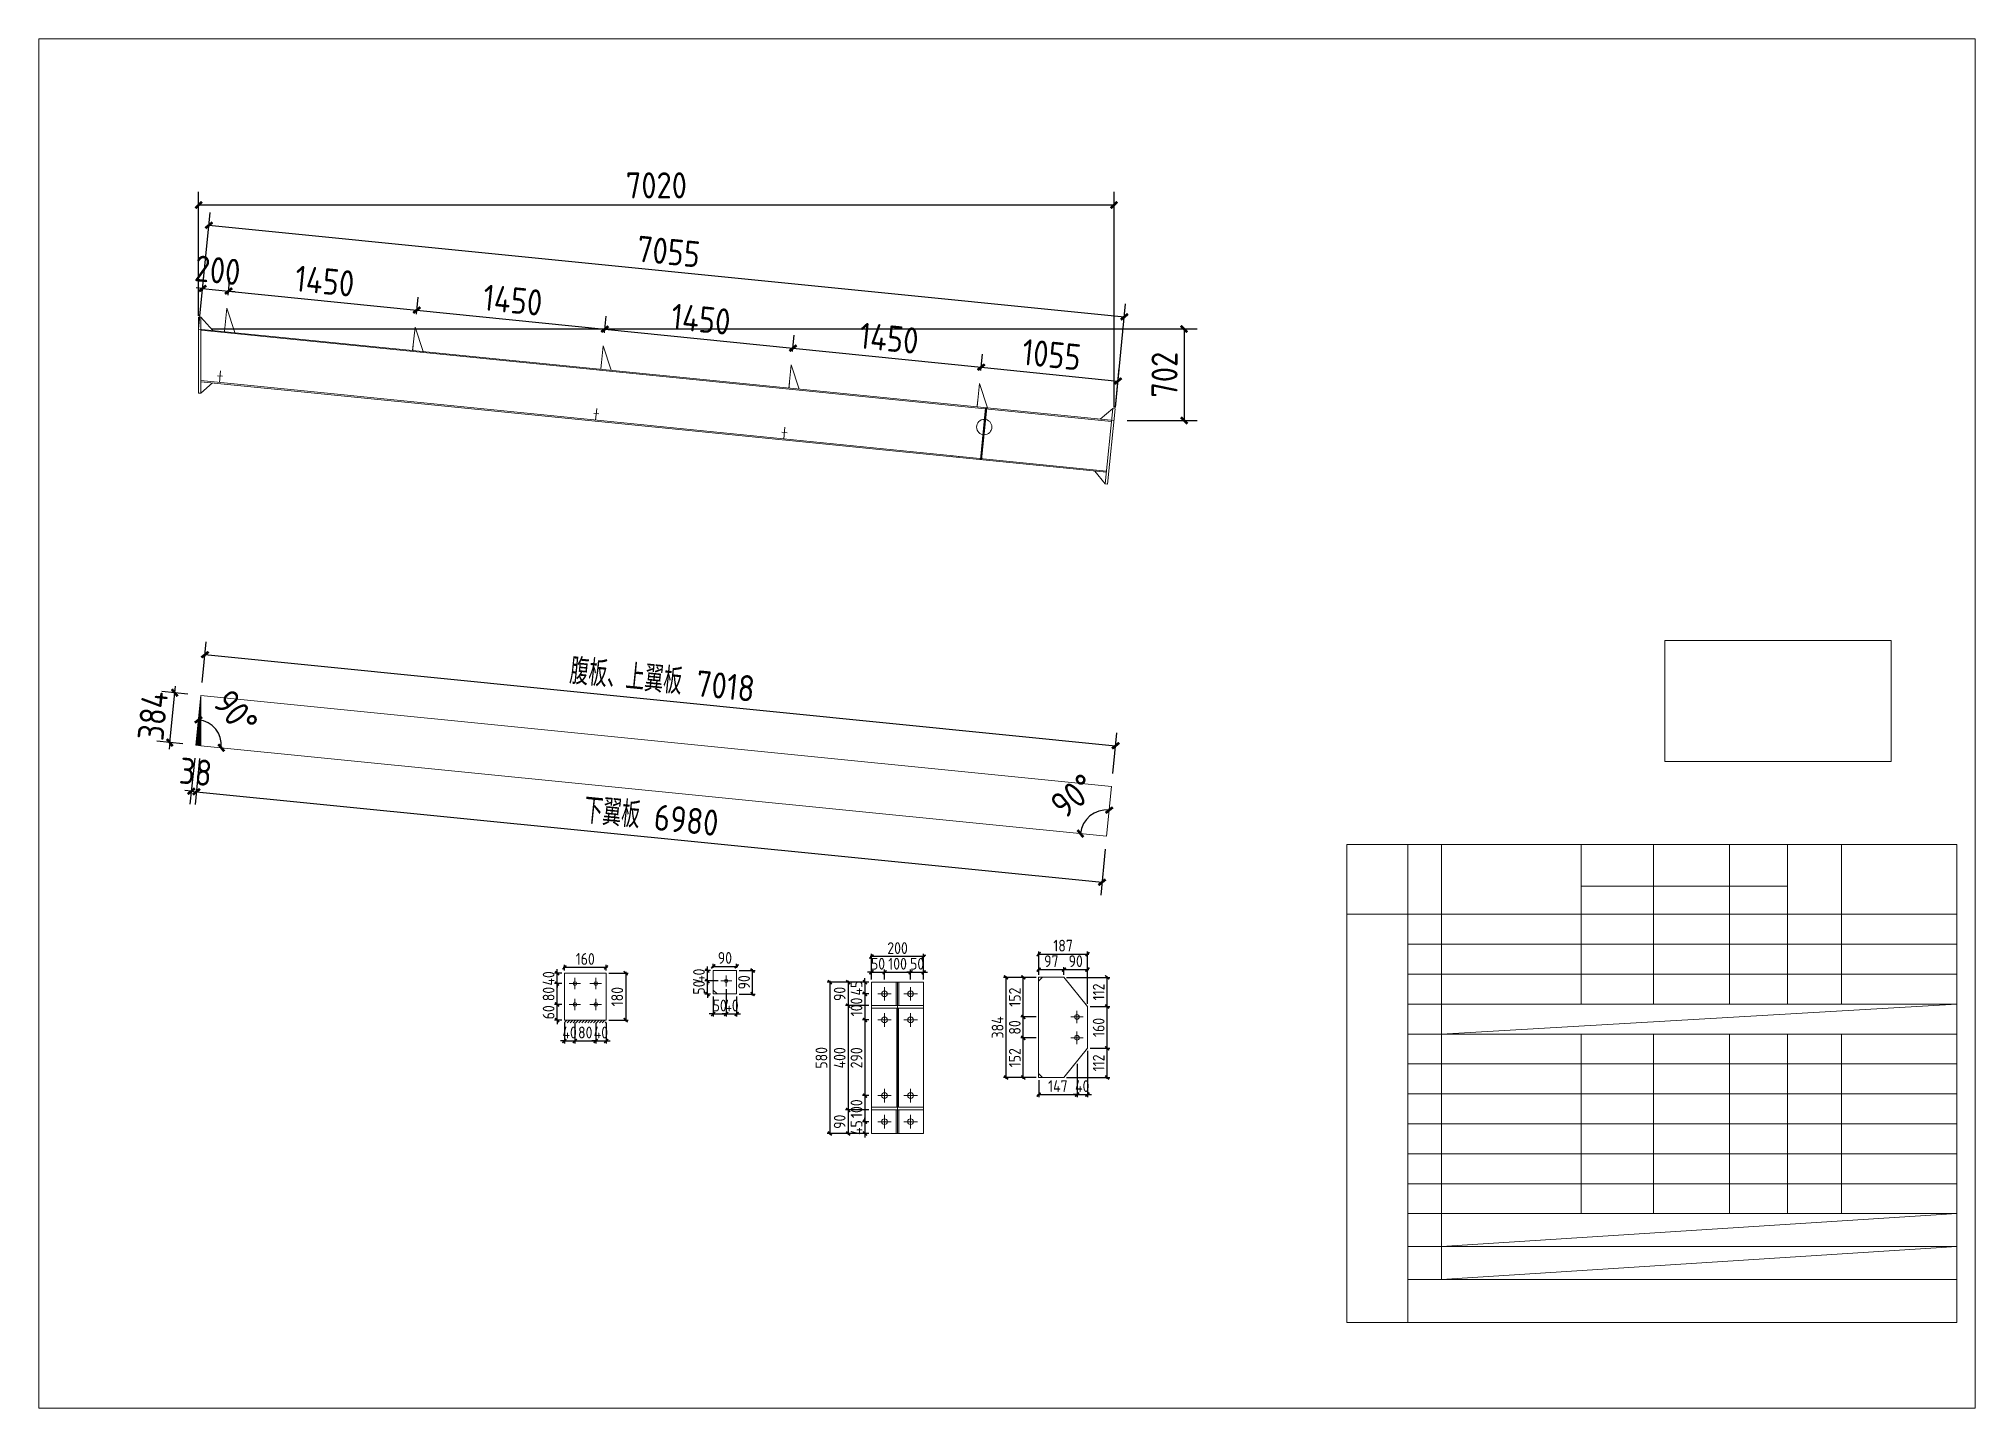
# Model space of a CAD drawing. Extents: x 485428 to 797698, y 56414 to 211814.
# Drawn here: x 718888 to 733738, y 134114 to 144614 of the extents above; entities that cross this region are included whole.
import ezdxf

# ---------------------------------------------------------------- set-up
doc = ezdxf.new("R2010")
doc.units = 0
doc.header["$LTSCALE"] = 1000
doc.header["$MEASUREMENT"] = 0
doc.layers.add('钢架', color=7, linetype='Continuous', lineweight=25)
doc.styles.get("Standard").update_dxf_attribs({"font": 'gbenor.shx', "bigfont": 'gbcbig.shx'})
doc.dimstyles.get("Standard").update_dxf_attribs({"dimscale": 100, "dimtxt": 2, "dimasz": 0.4, "dimexe": 0.5, "dimexo": 1, "dimgap": 0.5, "dimtad": 1, "dimdec": 0, "dimzin": 0, "dimdsep": 46, "dimtxsty": 'Standard', "dimblk": 'ARCHTICK', "dimcen": 0.09, "dimadec": 0, "dimazin": 0, "dimtfac": 1, "dimtdec": 0, "dimtix": 1, "dimtmove": 2, "dimatfit": 3, "dimfxl": 1, "dimtolj": 1, "dimtzin": 0, "dimarcsym": 0})

msp = doc.modelspace()

# ---------------------------------------------------------------- blocks, each defined once
blk = doc.blocks.new('_ArchTick')
at = {"color": 0, "linetype": 'ByBlock', "const_width": 0.4}
blk.add_lwpolyline([(-0.5, -0.5), (0.5, 0.5)], dxfattribs=at)
blk = doc.blocks.new('*D1504')
at = {"color": 3, "lineweight": -2}
for p, q in [((720142, 142667), (720155, 142800)), ((720341, 142647), (720354, 142780)), ((720145, 142700), (720095, 142705)), ((720145, 142700), (720344, 142680)), ((720344, 142680), (720394, 142675))]:
    blk.add_line(p, q, dxfattribs=at)
at = {"layer": 'Defpoints', "color": 0}
for p in [(720132, 142568), (720344, 142680), (720331, 142548)]:
    blk.add_point(p, dxfattribs=at)
at = {"color": 3, "lineweight": -2, "xscale": 50, "yscale": 50, "zscale": 50}
for p, rotation in [((720145, 142700), 354.2225783568036), ((720344, 142680), 174.2225783568036)]:
    blk.add_blockref('_ArchTick', p, dxfattribs=dict(at, rotation=rotation))
at = {"color": 0, "lineweight": 15, "insert": (720260, 142839), "char_height": 200, "attachment_point": 5, "rotation": 354.2226}
blk.add_mtext('\\A1;200', dxfattribs=at)
blk = doc.blocks.new('*D1505')
at = {"color": 3, "lineweight": -2}
for p, q in [((720341, 142647), (720354, 142780)), ((720344, 142680), (721787, 142534)), ((721784, 142503), (721797, 142634))]:
    blk.add_line(p, q, dxfattribs=at)
at = {"layer": 'Defpoints', "color": 0}
for p in [(720331, 142548), (721787, 142534), (721774, 142404)]:
    blk.add_point(p, dxfattribs=at)
at = {"color": 3, "lineweight": -2, "xscale": 50, "yscale": 50, "zscale": 50}
for p, rotation in [((720344, 142680), 174.222578356816), ((721787, 142534), 354.2225783568159)]:
    blk.add_blockref('_ArchTick', p, dxfattribs=dict(at, rotation=rotation))
at = {"color": 0, "lineweight": 15, "insert": (721081, 142756), "char_height": 200, "attachment_point": 5, "rotation": 354.2226}
blk.add_mtext('\\A1;1450', dxfattribs=at)
blk = doc.blocks.new('*D1506')
at = {"color": 3, "lineweight": -2}
for p, q in [((721784, 142503), (721797, 142634)), ((721787, 142534), (723229, 142388)), ((723226, 142359), (723239, 142488))]:
    blk.add_line(p, q, dxfattribs=at)
at = {"layer": 'Defpoints', "color": 0}
for p in [(721774, 142404), (723229, 142388), (723216, 142259)]:
    blk.add_point(p, dxfattribs=at)
at = {"color": 3, "lineweight": -2, "xscale": 50, "yscale": 50, "zscale": 50}
for p, rotation in [((721787, 142534), 174.222578356816), ((723229, 142388), 354.2225783568159)]:
    blk.add_blockref('_ArchTick', p, dxfattribs=dict(at, rotation=rotation))
at = {"color": 0, "lineweight": 15, "insert": (722523, 142610), "char_height": 200, "attachment_point": 5, "rotation": 354.2226}
blk.add_mtext('\\A1;1450', dxfattribs=at)
blk = doc.blocks.new('*D1507')
at = {"color": 3, "lineweight": -2}
for p, q in [((723226, 142359), (723239, 142488)), ((723229, 142388), (724672, 142242)), ((724669, 142215), (724682, 142342))]:
    blk.add_line(p, q, dxfattribs=at)
at = {"layer": 'Defpoints', "color": 0}
for p in [(723216, 142259), (724659, 142115), (724672, 142242)]:
    blk.add_point(p, dxfattribs=at)
at = {"color": 3, "lineweight": -2, "xscale": 50, "yscale": 50, "zscale": 50}
for p, rotation in [((723229, 142388), 174.222578356816), ((724672, 142242), 354.2225783568159)]:
    blk.add_blockref('_ArchTick', p, dxfattribs=dict(at, rotation=rotation))
at = {"color": 0, "lineweight": 15, "insert": (723966, 142464), "char_height": 200, "attachment_point": 5, "rotation": 354.2226}
blk.add_mtext('\\A1;1450', dxfattribs=at)
blk = doc.blocks.new('*D1508')
at = {"color": 3, "lineweight": -2}
for p, q in [((724669, 142215), (724682, 142342)), ((724672, 142242), (726115, 142096)), ((726112, 142070), (726125, 142196))]:
    blk.add_line(p, q, dxfattribs=at)
at = {"layer": 'Defpoints', "color": 0}
for p in [(724659, 142115), (726102, 141971), (726115, 142096)]:
    blk.add_point(p, dxfattribs=at)
at = {"color": 3, "lineweight": -2, "xscale": 50, "yscale": 50, "zscale": 50}
for p, rotation in [((724672, 142242), 174.222578356816), ((726115, 142096), 354.2225783568159)]:
    blk.add_blockref('_ArchTick', p, dxfattribs=dict(at, rotation=rotation))
at = {"color": 0, "lineweight": 15, "insert": (725408, 142318), "char_height": 200, "attachment_point": 5, "rotation": 354.2226}
blk.add_mtext('\\A1;1450', dxfattribs=at)
blk = doc.blocks.new('*D1509')
at = {"color": 3, "lineweight": -2}
for p, q in [((726112, 142070), (726125, 142196)), ((726115, 142096), (727164, 141990)), ((727144, 141786), (727174, 142090))]:
    blk.add_line(p, q, dxfattribs=at)
at = {"layer": 'Defpoints', "color": 0}
for p in [(726102, 141971), (727164, 141990), (727134, 141687)]:
    blk.add_point(p, dxfattribs=at)
at = {"color": 3, "lineweight": -2, "xscale": 50, "yscale": 50, "zscale": 50}
for p, rotation in [((726115, 142096), 174.222578356816), ((727164, 141990), 354.2225783568159)]:
    blk.add_blockref('_ArchTick', p, dxfattribs=dict(at, rotation=rotation))
at = {"color": 0, "lineweight": 15, "insert": (726655, 142192), "char_height": 200, "attachment_point": 5, "rotation": 354.2226}
blk.add_mtext('\\A1;1055', dxfattribs=at)
blk = doc.blocks.new('*D1510')
at = {"color": 3, "lineweight": -2}
for p, q in [((720124, 142488), (720203, 143283)), ((720193, 143184), (727213, 142482)), ((727144, 141786), (727223, 142581))]:
    blk.add_line(p, q, dxfattribs=at)
at = {"layer": 'Defpoints', "color": 0}
for p in [(727213, 142482), (720114, 142389), (727134, 141687)]:
    blk.add_point(p, dxfattribs=at)
at = {"color": 3, "lineweight": -2, "xscale": 50, "yscale": 50, "zscale": 50}
for p, rotation in [((720193, 143184), 174.2894068624965), ((727213, 142482), 354.2894068624964)]:
    blk.add_blockref('_ArchTick', p, dxfattribs=dict(at, rotation=rotation))
at = {"color": 0, "lineweight": 15, "insert": (723718, 142982), "char_height": 200, "attachment_point": 5, "rotation": 354.2894}
blk.add_mtext('\\A1;7055', dxfattribs=at)
blk = doc.blocks.new('*D1497')
at = {"color": 3, "lineweight": -2}
for p, q in [((720214, 142389), (727771, 142389)), ((727671, 142389), (727671, 141687)), ((727234, 141687), (727771, 141687))]:
    blk.add_line(p, q, dxfattribs=at)
at = {"layer": 'Defpoints', "color": 0}
for p in [(720114, 142389), (727134, 141687), (727671, 141687)]:
    blk.add_point(p, dxfattribs=at)
at = {"color": 3, "lineweight": -2, "xscale": 50, "yscale": 50, "zscale": 50}
for p, rotation in [((727671, 142389), 90), ((727671, 141687), 270)]:
    blk.add_blockref('_ArchTick', p, dxfattribs=dict(at, rotation=rotation))
at = {"color": 0, "lineweight": 15, "insert": (727521, 142038), "char_height": 200, "attachment_point": 5, "rotation": 90}
blk.add_mtext('\\A1;702', dxfattribs=at)
blk = doc.blocks.new('*D1498')
at = {"color": 3, "lineweight": -2}
for p, q in [((720114, 142489), (720114, 143440)), ((720114, 143340), (727134, 143340)), ((727134, 141787), (727134, 143440))]:
    blk.add_line(p, q, dxfattribs=at)
at = {"layer": 'Defpoints', "color": 0}
for p in [(727134, 143340), (720114, 142389), (727134, 141687)]:
    blk.add_point(p, dxfattribs=at)
at = {"color": 3, "lineweight": -2, "xscale": 50, "yscale": 50, "zscale": 50, "rotation": 180}
blk.add_blockref('_ArchTick', (720114, 143340), dxfattribs=at)
at = {"color": 3, "lineweight": -2, "xscale": 50, "yscale": 50, "zscale": 50}
blk.add_blockref('_ArchTick', (727134, 143340), dxfattribs=at)
at = {"color": 0, "lineweight": 15, "insert": (723624, 143490), "char_height": 200, "attachment_point": 5}
blk.add_mtext('\\A1;7020', dxfattribs=at)
blk = doc.blocks.new('*D1499')
at = {"color": 0, "lineweight": -2}
blk.add_arc((720094, 139198), 195, 354.2894, 84.2894, dxfattribs=at)
at = {"layer": 'Defpoints', "color": 0}
for p in [(720132, 139580), (720094, 139198), (720132, 139194), (720271, 139278), (727077, 138500)]:
    blk.add_point(p, dxfattribs=at)
at = {"color": 0, "lineweight": -2, "xscale": 50, "yscale": 50, "zscale": 50}
for p, rotation in [((720113, 139392), 174.2894068625041), ((720288, 139178), 264.2894068624994)]:
    blk.add_blockref('_ArchTick', p, dxfattribs=dict(at, rotation=rotation))
at = {"color": 0, "lineweight": 15, "insert": (720399, 139448), "char_height": 200, "attachment_point": 5, "rotation": 309.2894}
blk.add_mtext('\\A1;90°', dxfattribs=at)
blk = doc.blocks.new('*D1500')
at = {"color": 3, "lineweight": -2}
for p, q in [((720142, 139679), (720173, 139991)), ((720163, 139892), (727146, 139194)), ((727125, 138981), (727156, 139293))]:
    blk.add_line(p, q, dxfattribs=at)
at = {"layer": 'Defpoints', "color": 0}
for p in [(720132, 139580), (727146, 139194), (727115, 138882)]:
    blk.add_point(p, dxfattribs=at)
at = {"color": 3, "lineweight": -2, "xscale": 50, "yscale": 50, "zscale": 50}
for p, rotation in [((720163, 139892), 174.2894068625007), ((727146, 139194), 354.2894068625007)]:
    blk.add_blockref('_ArchTick', p, dxfattribs=dict(at, rotation=rotation))
at = {"color": 0, "lineweight": 15, "insert": (723670, 139699), "char_height": 200, "attachment_point": 5, "rotation": 354.2894}
blk.add_mtext('\\A1;腹板、上翼板 7018', dxfattribs=at)
blk = doc.blocks.new('*D1501')
at = {"color": 3, "lineweight": -2}
for p, q in [((720084, 139098), (720048, 138746)), ((720122, 139095), (720087, 138742)), ((720058, 138845), (720009, 138850)), ((720058, 138845), (720097, 138841)), ((720097, 138841), (720146, 138836))]:
    blk.add_line(p, q, dxfattribs=at)
at = {"layer": 'Defpoints', "color": 0}
for p in [(720094, 139198), (720132, 139194), (720097, 138841)]:
    blk.add_point(p, dxfattribs=at)
at = {"color": 3, "lineweight": -2, "xscale": 50, "yscale": 50, "zscale": 50}
for p, rotation in [((720058, 138845), 354.2894068624398), ((720097, 138841), 174.2894068624399)]:
    blk.add_blockref('_ArchTick', p, dxfattribs=dict(at, rotation=rotation))
at = {"color": 0, "lineweight": 15, "insert": (720092, 138993), "char_height": 200, "attachment_point": 5, "rotation": 354.2894}
blk.add_mtext('\\A1;38', dxfattribs=at)
blk = doc.blocks.new('*D1502')
at = {"color": 3, "lineweight": -2}
for p, q in [((720122, 139095), (720087, 138742)), ((720097, 138841), (727042, 138147)), ((727067, 138400), (727032, 138047))]:
    blk.add_line(p, q, dxfattribs=at)
at = {"layer": 'Defpoints', "color": 0}
for p in [(720132, 139194), (727077, 138500), (727042, 138147)]:
    blk.add_point(p, dxfattribs=at)
at = {"color": 3, "lineweight": -2, "xscale": 50, "yscale": 50, "zscale": 50}
for p, rotation in [((720097, 138841), 174.2894068624243), ((727042, 138147), 354.2894068624242)]:
    blk.add_blockref('_ArchTick', p, dxfattribs=dict(at, rotation=rotation))
at = {"color": 0, "lineweight": 15, "insert": (723585, 138650), "char_height": 200, "attachment_point": 5, "rotation": 354.2894}
blk.add_mtext('\\A1;下翼板 6980', dxfattribs=at)
blk = doc.blocks.new('*D1503')
at = {"color": 3, "lineweight": -2}
for p, q in [((720032, 139590), (719832, 139610)), ((719893, 139218), (719931, 139600)), ((719931, 139600), (719936, 139650)), ((719994, 139208), (719794, 139228)), ((719893, 139218), (719888, 139168))]:
    blk.add_line(p, q, dxfattribs=at)
at = {"layer": 'Defpoints', "color": 0}
for p in [(719931, 139600), (720132, 139580), (720094, 139198)]:
    blk.add_point(p, dxfattribs=at)
at = {"color": 3, "lineweight": -2, "xscale": 50, "yscale": 50, "zscale": 50}
for p, rotation in [((719931, 139600), 264.2894068625095), ((719893, 139218), 84.28940686250944)]:
    blk.add_blockref('_ArchTick', p, dxfattribs=dict(at, rotation=rotation))
at = {"color": 0, "lineweight": 15, "insert": (719763, 139424), "char_height": 200, "attachment_point": 5, "rotation": 84.2894}
blk.add_mtext('\\A1;384', dxfattribs=at)
blk = doc.blocks.new('*D1605')
at = {"color": 3, "lineweight": -2}
for p, q in [((722919, 137070), (722919, 136910)), ((722999, 137070), (722999, 136910)), ((722919, 136930), (722889, 136930)), ((722919, 136930), (722999, 136930)), ((722999, 136930), (723029, 136930))]:
    blk.add_line(p, q, dxfattribs=at)
at = {"layer": 'Defpoints', "color": 0}
for p in [(722919, 137090), (722999, 137090), (722999, 136930)]:
    blk.add_point(p, dxfattribs=at)
at = {"color": 3, "lineweight": -2, "xscale": 30, "yscale": 30, "zscale": 30}
blk.add_blockref('_ArchTick', (722919, 136930), dxfattribs=at)
at = {"color": 3, "lineweight": -2, "xscale": 30, "yscale": 30, "zscale": 30, "rotation": 180}
blk.add_blockref('_ArchTick', (722999, 136930), dxfattribs=at)
at = {"color": 0, "lineweight": 15, "insert": (722959, 136995), "char_height": 90, "attachment_point": 5}
blk.add_mtext('\\A1;40', dxfattribs=at)
blk = doc.blocks.new('*D1591')
at = {"color": 3, "lineweight": -2}
for p, q in [((722999, 137070), (722999, 136910)), ((723159, 137070), (723159, 136910)), ((722989, 136930), (723169, 136930))]:
    blk.add_line(p, q, dxfattribs=at)
at = {"layer": 'Defpoints', "color": 0}
for p in [(722999, 137090), (723159, 137090), (723159, 136930)]:
    blk.add_point(p, dxfattribs=at)
at = {"color": 3, "lineweight": -2, "xscale": 30, "yscale": 30, "zscale": 30, "rotation": 180}
blk.add_blockref('_ArchTick', (722999, 136930), dxfattribs=at)
at = {"color": 3, "lineweight": -2, "xscale": 30, "yscale": 30, "zscale": 30}
blk.add_blockref('_ArchTick', (723159, 136930), dxfattribs=at)
at = {"color": 0, "lineweight": 15, "insert": (723079, 136995), "char_height": 90, "attachment_point": 5}
blk.add_mtext('\\A1;80', dxfattribs=at)
blk = doc.blocks.new('*D1592')
at = {"color": 3, "lineweight": -2}
for p, q in [((723159, 137070), (723159, 136910)), ((723239, 137070), (723239, 136910)), ((723159, 136930), (723129, 136930)), ((723159, 136930), (723239, 136930)), ((723239, 136930), (723269, 136930))]:
    blk.add_line(p, q, dxfattribs=at)
at = {"layer": 'Defpoints', "color": 0}
for p in [(723159, 137090), (723239, 137090), (723239, 136930)]:
    blk.add_point(p, dxfattribs=at)
at = {"color": 3, "lineweight": -2, "xscale": 30, "yscale": 30, "zscale": 30}
blk.add_blockref('_ArchTick', (723159, 136930), dxfattribs=at)
at = {"color": 3, "lineweight": -2, "xscale": 30, "yscale": 30, "zscale": 30, "rotation": 180}
blk.add_blockref('_ArchTick', (723239, 136930), dxfattribs=at)
at = {"color": 0, "lineweight": 15, "insert": (723199, 136995), "char_height": 90, "attachment_point": 5}
blk.add_mtext('\\A1;40', dxfattribs=at)
blk = doc.blocks.new('*D1593')
at = {"color": 3, "lineweight": -2}
for p, q in [((722863, 137210), (722863, 137240)), ((722899, 137210), (722843, 137210)), ((722899, 137090), (722843, 137090)), ((722863, 137090), (722863, 137210)), ((722863, 137090), (722863, 137060))]:
    blk.add_line(p, q, dxfattribs=at)
at = {"layer": 'Defpoints', "color": 0}
for p in [(722863, 137210), (722919, 137210), (722919, 137090)]:
    blk.add_point(p, dxfattribs=at)
at = {"color": 3, "lineweight": -2, "xscale": 30, "yscale": 30, "zscale": 30}
for p, rotation in [((722863, 137210), 270), ((722863, 137090), 90)]:
    blk.add_blockref('_ArchTick', p, dxfattribs=dict(at, rotation=rotation))
at = {"color": 0, "lineweight": 15, "insert": (722798, 137150), "char_height": 90, "attachment_point": 5, "rotation": 90}
blk.add_mtext('\\A1;60', dxfattribs=at)
blk = doc.blocks.new('*D1594')
at = {"color": 3, "lineweight": -2}
for p, q in [((722899, 137370), (722843, 137370)), ((722863, 137200), (722863, 137380)), ((722899, 137210), (722843, 137210))]:
    blk.add_line(p, q, dxfattribs=at)
at = {"layer": 'Defpoints', "color": 0}
for p in [(722863, 137370), (722919, 137370), (722919, 137210)]:
    blk.add_point(p, dxfattribs=at)
at = {"color": 3, "lineweight": -2, "xscale": 30, "yscale": 30, "zscale": 30}
for p, rotation in [((722863, 137370), 90), ((722863, 137210), 270)]:
    blk.add_blockref('_ArchTick', p, dxfattribs=dict(at, rotation=rotation))
at = {"color": 0, "lineweight": 15, "insert": (722798, 137290), "char_height": 90, "attachment_point": 5, "rotation": 90}
blk.add_mtext('\\A1;80', dxfattribs=at)
blk = doc.blocks.new('*D1606')
at = {"color": 3, "lineweight": -2}
for p, q in [((722899, 137450), (722843, 137450)), ((722899, 137370), (722843, 137370)), ((722863, 137450), (722863, 137480)), ((722863, 137370), (722863, 137450)), ((722863, 137370), (722863, 137340))]:
    blk.add_line(p, q, dxfattribs=at)
at = {"layer": 'Defpoints', "color": 0}
for p in [(722863, 137450), (722919, 137450), (722919, 137370)]:
    blk.add_point(p, dxfattribs=at)
at = {"color": 3, "lineweight": -2, "xscale": 30, "yscale": 30, "zscale": 30}
for p, rotation in [((722863, 137450), 270), ((722863, 137370), 90)]:
    blk.add_blockref('_ArchTick', p, dxfattribs=dict(at, rotation=rotation))
at = {"color": 0, "lineweight": 15, "insert": (722798, 137410), "char_height": 90, "attachment_point": 5, "rotation": 90}
blk.add_mtext('\\A1;40', dxfattribs=at)
blk = doc.blocks.new('*D1607')
at = {"color": 3, "lineweight": -2}
for p, q in [((722919, 137470), (722919, 137514)), ((723239, 137470), (723239, 137514)), ((723249, 137494), (722909, 137494))]:
    blk.add_line(p, q, dxfattribs=at)
at = {"layer": 'Defpoints', "color": 0}
for p in [(722919, 137494), (722919, 137450), (723239, 137450)]:
    blk.add_point(p, dxfattribs=at)
at = {"color": 3, "lineweight": -2, "xscale": 30, "yscale": 30, "zscale": 30, "rotation": 180}
blk.add_blockref('_ArchTick', (722919, 137494), dxfattribs=at)
at = {"color": 3, "lineweight": -2, "xscale": 30, "yscale": 30, "zscale": 30}
blk.add_blockref('_ArchTick', (723239, 137494), dxfattribs=at)
at = {"color": 0, "lineweight": 15, "insert": (723079, 137559), "char_height": 90, "attachment_point": 5}
blk.add_mtext('\\A1;160', dxfattribs=at)
blk = doc.blocks.new('*D1595')
at = {"color": 3, "lineweight": -2}
for p, q in [((723259, 137450), (723409, 137450)), ((723389, 137460), (723389, 137080)), ((723259, 137090), (723409, 137090))]:
    blk.add_line(p, q, dxfattribs=at)
at = {"layer": 'Defpoints', "color": 0}
for p in [(723239, 137450), (723239, 137090), (723389, 137090)]:
    blk.add_point(p, dxfattribs=at)
at = {"color": 3, "lineweight": -2, "xscale": 30, "yscale": 30, "zscale": 30}
for p, rotation in [((723389, 137450), 90), ((723389, 137090), 270)]:
    blk.add_blockref('_ArchTick', p, dxfattribs=dict(at, rotation=rotation))
at = {"color": 0, "lineweight": 15, "insert": (723324, 137270), "char_height": 90, "attachment_point": 5, "rotation": 90}
blk.add_mtext('\\A1;180', dxfattribs=at)
blk = doc.blocks.new('*D1608')
at = {"color": 3, "lineweight": -2}
for p, q in [((724060, 137270), (724060, 137117)), ((724160, 137328), (724160, 137117)), ((724060, 137137), (724030, 137137)), ((724060, 137137), (724160, 137137)), ((724160, 137137), (724190, 137137))]:
    blk.add_line(p, q, dxfattribs=at)
at = {"layer": 'Defpoints', "color": 0}
for p in [(724060, 137290), (724160, 137348), (724160, 137137)]:
    blk.add_point(p, dxfattribs=at)
at = {"color": 3, "lineweight": -2, "xscale": 30, "yscale": 30, "zscale": 30}
blk.add_blockref('_ArchTick', (724060, 137137), dxfattribs=at)
at = {"color": 3, "lineweight": -2, "xscale": 30, "yscale": 30, "zscale": 30, "rotation": 180}
blk.add_blockref('_ArchTick', (724160, 137137), dxfattribs=at)
at = {"color": 0, "lineweight": 15, "insert": (724110, 137202), "char_height": 90, "attachment_point": 5}
blk.add_mtext('\\A1;50', dxfattribs=at)
blk = doc.blocks.new('*D1609')
at = {"color": 3, "lineweight": -2}
for p, q in [((724160, 137328), (724160, 137117)), ((724240, 137270), (724240, 137117)), ((724160, 137137), (724130, 137137)), ((724160, 137137), (724240, 137137)), ((724240, 137137), (724270, 137137))]:
    blk.add_line(p, q, dxfattribs=at)
at = {"layer": 'Defpoints', "color": 0}
for p in [(724160, 137348), (724240, 137290), (724240, 137137)]:
    blk.add_point(p, dxfattribs=at)
at = {"color": 3, "lineweight": -2, "xscale": 30, "yscale": 30, "zscale": 30}
blk.add_blockref('_ArchTick', (724160, 137137), dxfattribs=at)
at = {"color": 3, "lineweight": -2, "xscale": 30, "yscale": 30, "zscale": 30, "rotation": 180}
blk.add_blockref('_ArchTick', (724240, 137137), dxfattribs=at)
at = {"color": 0, "lineweight": 15, "insert": (724200, 137202), "char_height": 90, "attachment_point": 5}
blk.add_mtext('\\A1;40', dxfattribs=at)
blk = doc.blocks.new('*D1610')
at = {"color": 3, "lineweight": -2}
for p, q in [((724098, 137390), (723996, 137390)), ((724016, 137390), (724016, 137420)), ((724016, 137290), (724016, 137390)), ((724040, 137290), (723996, 137290)), ((724016, 137290), (724016, 137260))]:
    blk.add_line(p, q, dxfattribs=at)
at = {"layer": 'Defpoints', "color": 0}
for p in [(724016, 137390), (724118, 137390), (724060, 137290)]:
    blk.add_point(p, dxfattribs=at)
at = {"color": 3, "lineweight": -2, "xscale": 30, "yscale": 30, "zscale": 30}
for p, rotation in [((724016, 137390), 270), ((724016, 137290), 90)]:
    blk.add_blockref('_ArchTick', p, dxfattribs=dict(at, rotation=rotation))
at = {"color": 0, "lineweight": 15, "insert": (723951, 137340), "char_height": 90, "attachment_point": 5, "rotation": 90}
blk.add_mtext('\\A1;50', dxfattribs=at)
blk = doc.blocks.new('*D1611')
at = {"color": 3, "lineweight": -2}
for p, q in [((724040, 137470), (723996, 137470)), ((724098, 137390), (723996, 137390)), ((724016, 137470), (724016, 137500)), ((724016, 137390), (724016, 137470)), ((724016, 137390), (724016, 137360))]:
    blk.add_line(p, q, dxfattribs=at)
at = {"layer": 'Defpoints', "color": 0}
for p in [(724016, 137470), (724060, 137470), (724118, 137390)]:
    blk.add_point(p, dxfattribs=at)
at = {"color": 3, "lineweight": -2, "xscale": 30, "yscale": 30, "zscale": 30}
for p, rotation in [((724016, 137470), 270), ((724016, 137390), 90)]:
    blk.add_blockref('_ArchTick', p, dxfattribs=dict(at, rotation=rotation))
at = {"color": 0, "lineweight": 15, "insert": (723951, 137430), "char_height": 90, "attachment_point": 5, "rotation": 90}
blk.add_mtext('\\A1;40', dxfattribs=at)
blk = doc.blocks.new('*D1612')
at = {"color": 3, "lineweight": -2}
for p, q in [((724060, 137490), (724060, 137522)), ((724240, 137490), (724240, 137522)), ((724050, 137502), (724250, 137502))]:
    blk.add_line(p, q, dxfattribs=at)
at = {"layer": 'Defpoints', "color": 0}
for p in [(724060, 137470), (724240, 137502), (724240, 137470)]:
    blk.add_point(p, dxfattribs=at)
at = {"color": 3, "lineweight": -2, "xscale": 30, "yscale": 30, "zscale": 30, "rotation": 180}
blk.add_blockref('_ArchTick', (724060, 137502), dxfattribs=at)
at = {"color": 3, "lineweight": -2, "xscale": 30, "yscale": 30, "zscale": 30}
blk.add_blockref('_ArchTick', (724240, 137502), dxfattribs=at)
at = {"color": 0, "lineweight": 15, "insert": (724150, 137567), "char_height": 90, "attachment_point": 5}
blk.add_mtext('\\A1;90', dxfattribs=at)
blk = doc.blocks.new('*D1613')
at = {"color": 3, "lineweight": -2}
for p, q in [((724260, 137470), (724382, 137470)), ((724362, 137280), (724362, 137480)), ((724260, 137290), (724382, 137290))]:
    blk.add_line(p, q, dxfattribs=at)
at = {"layer": 'Defpoints', "color": 0}
for p in [(724240, 137470), (724362, 137470), (724240, 137290)]:
    blk.add_point(p, dxfattribs=at)
at = {"color": 3, "lineweight": -2, "xscale": 30, "yscale": 30, "zscale": 30}
for p, rotation in [((724362, 137470), 90), ((724362, 137290), 270)]:
    blk.add_blockref('_ArchTick', p, dxfattribs=dict(at, rotation=rotation))
at = {"color": 0, "lineweight": 15, "insert": (724297, 137380), "char_height": 90, "attachment_point": 5, "rotation": 90}
blk.add_mtext('\\A1;90', dxfattribs=at)
blk = doc.blocks.new('*D1614')
at = {"color": 3, "lineweight": -2}
for p, q in [((725274, 137457), (725244, 137457)), ((725274, 137401), (725274, 137477)), ((725274, 137457), (725374, 137457)), ((725374, 137401), (725374, 137477)), ((725374, 137457), (725404, 137457))]:
    blk.add_line(p, q, dxfattribs=at)
at = {"layer": 'Defpoints', "color": 0}
for p in [(725274, 137381), (725374, 137457), (725374, 137381)]:
    blk.add_point(p, dxfattribs=at)
at = {"color": 3, "lineweight": -2, "xscale": 30, "yscale": 30, "zscale": 30}
blk.add_blockref('_ArchTick', (725274, 137457), dxfattribs=at)
at = {"color": 3, "lineweight": -2, "xscale": 30, "yscale": 30, "zscale": 30, "rotation": 180}
blk.add_blockref('_ArchTick', (725374, 137457), dxfattribs=at)
at = {"color": 0, "lineweight": 15, "insert": (725324, 137522), "char_height": 90, "attachment_point": 5}
blk.add_mtext('\\A1;50', dxfattribs=at)
blk = doc.blocks.new('*D1596')
at = {"color": 3, "lineweight": -2}
for p, q in [((725364, 137457), (725584, 137457)), ((725374, 137401), (725374, 137477)), ((725574, 137401), (725574, 137477))]:
    blk.add_line(p, q, dxfattribs=at)
at = {"layer": 'Defpoints', "color": 0}
for p in [(725374, 137381), (725574, 137457), (725574, 137381)]:
    blk.add_point(p, dxfattribs=at)
at = {"color": 3, "lineweight": -2, "xscale": 30, "yscale": 30, "zscale": 30, "rotation": 180}
blk.add_blockref('_ArchTick', (725374, 137457), dxfattribs=at)
at = {"color": 3, "lineweight": -2, "xscale": 30, "yscale": 30, "zscale": 30}
blk.add_blockref('_ArchTick', (725574, 137457), dxfattribs=at)
at = {"color": 0, "lineweight": 15, "insert": (725474, 137522), "char_height": 90, "attachment_point": 5}
blk.add_mtext('\\A1;100', dxfattribs=at)
blk = doc.blocks.new('*D1615')
at = {"color": 3, "lineweight": -2}
for p, q in [((725574, 137457), (725544, 137457)), ((725574, 137401), (725574, 137477)), ((725574, 137457), (725674, 137457)), ((725674, 137401), (725674, 137477)), ((725674, 137457), (725704, 137457))]:
    blk.add_line(p, q, dxfattribs=at)
at = {"layer": 'Defpoints', "color": 0}
for p in [(725574, 137381), (725674, 137457), (725674, 137381)]:
    blk.add_point(p, dxfattribs=at)
at = {"color": 3, "lineweight": -2, "xscale": 30, "yscale": 30, "zscale": 30}
blk.add_blockref('_ArchTick', (725574, 137457), dxfattribs=at)
at = {"color": 3, "lineweight": -2, "xscale": 30, "yscale": 30, "zscale": 30, "rotation": 180}
blk.add_blockref('_ArchTick', (725674, 137457), dxfattribs=at)
at = {"color": 0, "lineweight": 15, "insert": (725624, 137522), "char_height": 90, "attachment_point": 5}
blk.add_mtext('\\A1;50', dxfattribs=at)
blk = doc.blocks.new('*D1597')
at = {"color": 3, "lineweight": -2}
for p, q in [((725254, 137381), (725204, 137381)), ((725224, 137381), (725224, 137411)), ((725224, 137381), (725224, 137291)), ((725254, 137291), (725204, 137291)), ((725224, 137291), (725224, 137261))]:
    blk.add_line(p, q, dxfattribs=at)
at = {"layer": 'Defpoints', "color": 0}
for p in [(725274, 137381), (725224, 137291), (725274, 137291)]:
    blk.add_point(p, dxfattribs=at)
at = {"color": 3, "lineweight": -2, "xscale": 30, "yscale": 30, "zscale": 30}
for p, rotation in [((725224, 137381), 270), ((725224, 137291), 90)]:
    blk.add_blockref('_ArchTick', p, dxfattribs=dict(at, rotation=rotation))
at = {"color": 0, "lineweight": 15, "insert": (725159, 137336), "char_height": 90, "attachment_point": 5, "rotation": 90}
blk.add_mtext('\\A1;45', dxfattribs=at)
blk = doc.blocks.new('*D1598')
at = {"color": 3, "lineweight": -2}
for p, q in [((725254, 137291), (725204, 137291)), ((725224, 137301), (725224, 137081)), ((725254, 137091), (725204, 137091))]:
    blk.add_line(p, q, dxfattribs=at)
at = {"layer": 'Defpoints', "color": 0}
for p in [(725274, 137291), (725224, 137091), (725274, 137091)]:
    blk.add_point(p, dxfattribs=at)
at = {"color": 3, "lineweight": -2, "xscale": 30, "yscale": 30, "zscale": 30}
for p, rotation in [((725224, 137291), 90), ((725224, 137091), 270)]:
    blk.add_blockref('_ArchTick', p, dxfattribs=dict(at, rotation=rotation))
at = {"color": 0, "lineweight": 15, "insert": (725159, 137191), "char_height": 90, "attachment_point": 5, "rotation": 90}
blk.add_mtext('\\A1;100', dxfattribs=at)
blk = doc.blocks.new('*D1599')
at = {"color": 3, "lineweight": -2}
for p, q in [((725254, 137091), (725204, 137091)), ((725224, 137101), (725224, 136501)), ((725254, 136511), (725204, 136511))]:
    blk.add_line(p, q, dxfattribs=at)
at = {"layer": 'Defpoints', "color": 0}
for p in [(725274, 137091), (725224, 136511), (725274, 136511)]:
    blk.add_point(p, dxfattribs=at)
at = {"color": 3, "lineweight": -2, "xscale": 30, "yscale": 30, "zscale": 30}
for p, rotation in [((725224, 137091), 90), ((725224, 136511), 270)]:
    blk.add_blockref('_ArchTick', p, dxfattribs=dict(at, rotation=rotation))
at = {"color": 0, "lineweight": 15, "insert": (725159, 136801), "char_height": 90, "attachment_point": 5, "rotation": 90}
blk.add_mtext('\\A1;290', dxfattribs=at)
blk = doc.blocks.new('*D1600')
at = {"color": 3, "lineweight": -2}
for p, q in [((725254, 136511), (725204, 136511)), ((725224, 136521), (725224, 136301)), ((725254, 136311), (725204, 136311))]:
    blk.add_line(p, q, dxfattribs=at)
at = {"layer": 'Defpoints', "color": 0}
for p in [(725274, 136511), (725224, 136311), (725274, 136311)]:
    blk.add_point(p, dxfattribs=at)
at = {"color": 3, "lineweight": -2, "xscale": 30, "yscale": 30, "zscale": 30}
for p, rotation in [((725224, 136511), 90), ((725224, 136311), 270)]:
    blk.add_blockref('_ArchTick', p, dxfattribs=dict(at, rotation=rotation))
at = {"color": 0, "lineweight": 15, "insert": (725159, 136411), "char_height": 90, "attachment_point": 5, "rotation": 90}
blk.add_mtext('\\A1;100', dxfattribs=at)
blk = doc.blocks.new('*D1601')
at = {"color": 3, "lineweight": -2}
for p, q in [((725224, 136311), (725224, 136341)), ((725254, 136311), (725204, 136311)), ((725254, 136221), (725204, 136221)), ((725224, 136311), (725224, 136221)), ((725224, 136221), (725224, 136191))]:
    blk.add_line(p, q, dxfattribs=at)
at = {"layer": 'Defpoints', "color": 0}
for p in [(725224, 136221), (725274, 136311), (725274, 136221)]:
    blk.add_point(p, dxfattribs=at)
at = {"color": 3, "lineweight": -2, "xscale": 30, "yscale": 30, "zscale": 30}
for p, rotation in [((725224, 136311), 270), ((725224, 136221), 90)]:
    blk.add_blockref('_ArchTick', p, dxfattribs=dict(at, rotation=rotation))
at = {"color": 0, "lineweight": 15, "insert": (725159, 136266), "char_height": 90, "attachment_point": 5, "rotation": 90}
blk.add_mtext('\\A1;45', dxfattribs=at)
blk = doc.blocks.new('*D1616')
at = {"color": 3, "lineweight": -2}
for p, q in [((725254, 137381), (725075, 137381)), ((725095, 137391), (725095, 137191)), ((725254, 137201), (725075, 137201))]:
    blk.add_line(p, q, dxfattribs=at)
at = {"layer": 'Defpoints', "color": 0}
for p in [(725274, 137381), (725095, 137201), (725274, 137201)]:
    blk.add_point(p, dxfattribs=at)
at = {"color": 3, "lineweight": -2, "xscale": 30, "yscale": 30, "zscale": 30}
for p, rotation in [((725095, 137381), 90), ((725095, 137201), 270)]:
    blk.add_blockref('_ArchTick', p, dxfattribs=dict(at, rotation=rotation))
at = {"color": 0, "lineweight": 15, "insert": (725030, 137291), "char_height": 90, "attachment_point": 5, "rotation": 90}
blk.add_mtext('\\A1;90', dxfattribs=at)
blk = doc.blocks.new('*D1617')
at = {"color": 3, "lineweight": -2}
for p, q in [((725254, 137201), (725075, 137201)), ((725095, 137211), (725095, 136391)), ((725254, 136401), (725075, 136401))]:
    blk.add_line(p, q, dxfattribs=at)
at = {"layer": 'Defpoints', "color": 0}
for p in [(725274, 137201), (725095, 136401), (725274, 136401)]:
    blk.add_point(p, dxfattribs=at)
at = {"color": 3, "lineweight": -2, "xscale": 30, "yscale": 30, "zscale": 30}
for p, rotation in [((725095, 137201), 90), ((725095, 136401), 270)]:
    blk.add_blockref('_ArchTick', p, dxfattribs=dict(at, rotation=rotation))
at = {"color": 0, "lineweight": 15, "insert": (725030, 136801), "char_height": 90, "attachment_point": 5, "rotation": 90}
blk.add_mtext('\\A1;400', dxfattribs=at)
blk = doc.blocks.new('*D1618')
at = {"color": 3, "lineweight": -2}
for p, q in [((725254, 136401), (725075, 136401)), ((725095, 136411), (725095, 136211)), ((725254, 136221), (725075, 136221))]:
    blk.add_line(p, q, dxfattribs=at)
at = {"layer": 'Defpoints', "color": 0}
for p in [(725274, 136401), (725095, 136221), (725274, 136221)]:
    blk.add_point(p, dxfattribs=at)
at = {"color": 3, "lineweight": -2, "xscale": 30, "yscale": 30, "zscale": 30}
for p, rotation in [((725095, 136401), 90), ((725095, 136221), 270)]:
    blk.add_blockref('_ArchTick', p, dxfattribs=dict(at, rotation=rotation))
at = {"color": 0, "lineweight": 15, "insert": (725030, 136311), "char_height": 90, "attachment_point": 5, "rotation": 90}
blk.add_mtext('\\A1;90', dxfattribs=at)
blk = doc.blocks.new('*D1619')
at = {"color": 3, "lineweight": -2}
for p, q in [((725254, 137381), (724935, 137381)), ((724955, 137391), (724955, 136211)), ((725254, 136221), (724935, 136221))]:
    blk.add_line(p, q, dxfattribs=at)
at = {"layer": 'Defpoints', "color": 0}
for p in [(725274, 137381), (724955, 136221), (725274, 136221)]:
    blk.add_point(p, dxfattribs=at)
at = {"color": 3, "lineweight": -2, "xscale": 30, "yscale": 30, "zscale": 30}
for p, rotation in [((724955, 137381), 90), ((724955, 136221), 270)]:
    blk.add_blockref('_ArchTick', p, dxfattribs=dict(at, rotation=rotation))
at = {"color": 0, "lineweight": 15, "insert": (724890, 136801), "char_height": 90, "attachment_point": 5, "rotation": 90}
blk.add_mtext('\\A1;580', dxfattribs=at)
blk = doc.blocks.new('*D1620')
at = {"color": 3, "lineweight": -2}
for p, q in [((725684, 137577), (725264, 137577)), ((725274, 137401), (725274, 137597)), ((725674, 137401), (725674, 137597))]:
    blk.add_line(p, q, dxfattribs=at)
at = {"layer": 'Defpoints', "color": 0}
for p in [(725274, 137577), (725274, 137381), (725674, 137381)]:
    blk.add_point(p, dxfattribs=at)
at = {"color": 3, "lineweight": -2, "xscale": 30, "yscale": 30, "zscale": 30, "rotation": 180}
blk.add_blockref('_ArchTick', (725274, 137577), dxfattribs=at)
at = {"color": 3, "lineweight": -2, "xscale": 30, "yscale": 30, "zscale": 30}
blk.add_blockref('_ArchTick', (725674, 137577), dxfattribs=at)
at = {"color": 0, "lineweight": 15, "insert": (725474, 137642), "char_height": 90, "attachment_point": 5}
blk.add_mtext('\\A1;200', dxfattribs=at)
blk = doc.blocks.new('*D1621')
at = {"color": 3, "lineweight": -2}
for p, q in [((726536, 136954), (726418, 136954)), ((726438, 136640), (726438, 136964)), ((726536, 136650), (726418, 136650))]:
    blk.add_line(p, q, dxfattribs=at)
at = {"layer": 'Defpoints', "color": 0}
for p in [(726438, 136954), (726556, 136954), (726556, 136650)]:
    blk.add_point(p, dxfattribs=at)
at = {"color": 3, "lineweight": -2, "xscale": 30, "yscale": 30, "zscale": 30}
for p, rotation in [((726438, 136954), 90), ((726438, 136650), 270)]:
    blk.add_blockref('_ArchTick', p, dxfattribs=dict(at, rotation=rotation))
at = {"color": 0, "lineweight": 15, "insert": (726373, 136802), "char_height": 90, "attachment_point": 5, "rotation": 90}
blk.add_mtext('\\A1;152', dxfattribs=at)
blk = doc.blocks.new('*D1602')
at = {"color": 3, "lineweight": -2}
for p, q in [((726536, 137114), (726418, 137114)), ((726438, 136944), (726438, 137124)), ((726536, 136954), (726418, 136954))]:
    blk.add_line(p, q, dxfattribs=at)
at = {"layer": 'Defpoints', "color": 0}
for p in [(726438, 137114), (726556, 137114), (726556, 136954)]:
    blk.add_point(p, dxfattribs=at)
at = {"color": 3, "lineweight": -2, "xscale": 30, "yscale": 30, "zscale": 30}
for p, rotation in [((726438, 137114), 90), ((726438, 136954), 270)]:
    blk.add_blockref('_ArchTick', p, dxfattribs=dict(at, rotation=rotation))
at = {"color": 0, "lineweight": 15, "insert": (726373, 137034), "char_height": 90, "attachment_point": 5, "rotation": 90}
blk.add_mtext('\\A1;80', dxfattribs=at)
blk = doc.blocks.new('*D1622')
at = {"color": 3, "lineweight": -2}
for p, q in [((726536, 137418), (726418, 137418)), ((726438, 137104), (726438, 137428)), ((726536, 137114), (726418, 137114))]:
    blk.add_line(p, q, dxfattribs=at)
at = {"layer": 'Defpoints', "color": 0}
for p in [(726438, 137418), (726556, 137418), (726556, 137114)]:
    blk.add_point(p, dxfattribs=at)
at = {"color": 3, "lineweight": -2, "xscale": 30, "yscale": 30, "zscale": 30}
for p, rotation in [((726438, 137418), 90), ((726438, 137114), 270)]:
    blk.add_blockref('_ArchTick', p, dxfattribs=dict(at, rotation=rotation))
at = {"color": 0, "lineweight": 15, "insert": (726373, 137266), "char_height": 90, "attachment_point": 5, "rotation": 90}
blk.add_mtext('\\A1;152', dxfattribs=at)
blk = doc.blocks.new('*D1623')
at = {"color": 3, "lineweight": -2}
for p, q in [((726546, 137477), (726760, 137477)), ((726556, 137438), (726556, 137497)), ((726750, 137438), (726750, 137497))]:
    blk.add_line(p, q, dxfattribs=at)
at = {"layer": 'Defpoints', "color": 0}
for p in [(726556, 137418), (726750, 137477), (726750, 137418)]:
    blk.add_point(p, dxfattribs=at)
at = {"color": 3, "lineweight": -2, "xscale": 30, "yscale": 30, "zscale": 30, "rotation": 180}
blk.add_blockref('_ArchTick', (726556, 137477), dxfattribs=at)
at = {"color": 3, "lineweight": -2, "xscale": 30, "yscale": 30, "zscale": 30}
blk.add_blockref('_ArchTick', (726750, 137477), dxfattribs=at)
at = {"color": 0, "lineweight": 15, "insert": (726653, 137542), "char_height": 90, "attachment_point": 5}
blk.add_mtext('\\A1;97', dxfattribs=at)
blk = doc.blocks.new('*D1624')
at = {"color": 3, "lineweight": -2}
for p, q in [((726740, 137477), (726940, 137477)), ((726750, 137438), (726750, 137497)), ((726930, 137214), (726930, 137497))]:
    blk.add_line(p, q, dxfattribs=at)
at = {"layer": 'Defpoints', "color": 0}
for p in [(726750, 137418), (726930, 137477), (726930, 137194)]:
    blk.add_point(p, dxfattribs=at)
at = {"color": 3, "lineweight": -2, "xscale": 30, "yscale": 30, "zscale": 30, "rotation": 180}
blk.add_blockref('_ArchTick', (726750, 137477), dxfattribs=at)
at = {"color": 3, "lineweight": -2, "xscale": 30, "yscale": 30, "zscale": 30}
blk.add_blockref('_ArchTick', (726930, 137477), dxfattribs=at)
at = {"color": 0, "lineweight": 15, "insert": (726840, 137542), "char_height": 90, "attachment_point": 5}
blk.add_mtext('\\A1;90', dxfattribs=at)
blk = doc.blocks.new('*D1603')
at = {"color": 3, "lineweight": -2}
for p, q in [((726556, 136630), (726556, 136499)), ((726850, 136755), (726850, 136499)), ((726546, 136519), (726860, 136519))]:
    blk.add_line(p, q, dxfattribs=at)
at = {"layer": 'Defpoints', "color": 0}
for p in [(726850, 136775), (726556, 136650), (726850, 136519)]:
    blk.add_point(p, dxfattribs=at)
at = {"color": 3, "lineweight": -2, "xscale": 30, "yscale": 30, "zscale": 30, "rotation": 180}
blk.add_blockref('_ArchTick', (726556, 136519), dxfattribs=at)
at = {"color": 3, "lineweight": -2, "xscale": 30, "yscale": 30, "zscale": 30}
blk.add_blockref('_ArchTick', (726850, 136519), dxfattribs=at)
at = {"color": 0, "lineweight": 15, "insert": (726703, 136584), "char_height": 90, "attachment_point": 5}
blk.add_mtext('\\A1;147', dxfattribs=at)
blk = doc.blocks.new('*D1625')
at = {"color": 3, "lineweight": -2}
for p, q in [((726930, 136854), (726930, 136499)), ((726850, 136755), (726850, 136499)), ((726850, 136519), (726820, 136519)), ((726850, 136519), (726930, 136519)), ((726930, 136519), (726960, 136519))]:
    blk.add_line(p, q, dxfattribs=at)
at = {"layer": 'Defpoints', "color": 0}
for p in [(726850, 136775), (726930, 136874), (726930, 136519)]:
    blk.add_point(p, dxfattribs=at)
at = {"color": 3, "lineweight": -2, "xscale": 30, "yscale": 30, "zscale": 30}
blk.add_blockref('_ArchTick', (726850, 136519), dxfattribs=at)
at = {"color": 3, "lineweight": -2, "xscale": 30, "yscale": 30, "zscale": 30, "rotation": 180}
blk.add_blockref('_ArchTick', (726930, 136519), dxfattribs=at)
at = {"color": 0, "lineweight": 15, "insert": (726890, 136584), "char_height": 90, "attachment_point": 5}
blk.add_mtext('\\A1;40', dxfattribs=at)
blk = doc.blocks.new('*D1626')
at = {"color": 3, "lineweight": -2}
for p, q in [((726546, 137596), (726940, 137596)), ((726556, 137438), (726556, 137616)), ((726930, 137214), (726930, 137616))]:
    blk.add_line(p, q, dxfattribs=at)
at = {"layer": 'Defpoints', "color": 0}
for p in [(726930, 137596), (726556, 137418), (726930, 137194)]:
    blk.add_point(p, dxfattribs=at)
at = {"color": 3, "lineweight": -2, "xscale": 30, "yscale": 30, "zscale": 30, "rotation": 180}
blk.add_blockref('_ArchTick', (726556, 137596), dxfattribs=at)
at = {"color": 3, "lineweight": -2, "xscale": 30, "yscale": 30, "zscale": 30}
blk.add_blockref('_ArchTick', (726930, 137596), dxfattribs=at)
at = {"color": 0, "lineweight": 15, "insert": (726743, 137661), "char_height": 90, "attachment_point": 5}
blk.add_mtext('\\A1;187', dxfattribs=at)
blk = doc.blocks.new('*D1627')
at = {"color": 3, "lineweight": -2}
for p, q in [((726536, 137418), (726286, 137418)), ((726306, 136640), (726306, 137428)), ((726536, 136650), (726286, 136650))]:
    blk.add_line(p, q, dxfattribs=at)
at = {"layer": 'Defpoints', "color": 0}
for p in [(726306, 137418), (726556, 137418), (726556, 136650)]:
    blk.add_point(p, dxfattribs=at)
at = {"color": 3, "lineweight": -2, "xscale": 30, "yscale": 30, "zscale": 30}
for p, rotation in [((726306, 137418), 90), ((726306, 136650), 270)]:
    blk.add_blockref('_ArchTick', p, dxfattribs=dict(at, rotation=rotation))
at = {"color": 0, "lineweight": 15, "insert": (726241, 137034), "char_height": 90, "attachment_point": 5, "rotation": 90}
blk.add_mtext('\\A1;384', dxfattribs=at)
blk = doc.blocks.new('*D1628')
at = {"color": 3, "lineweight": -2}
for p, q in [((726950, 136874), (727101, 136874)), ((727081, 136640), (727081, 136884)), ((726770, 136650), (727101, 136650))]:
    blk.add_line(p, q, dxfattribs=at)
at = {"layer": 'Defpoints', "color": 0}
for p in [(726930, 136874), (727081, 136874), (726750, 136650)]:
    blk.add_point(p, dxfattribs=at)
at = {"color": 3, "lineweight": -2, "xscale": 30, "yscale": 30, "zscale": 30}
for p, rotation in [((727081, 136874), 90), ((727081, 136650), 270)]:
    blk.add_blockref('_ArchTick', p, dxfattribs=dict(at, rotation=rotation))
at = {"color": 0, "lineweight": 15, "insert": (727016, 136762), "char_height": 90, "attachment_point": 5, "rotation": 90}
blk.add_mtext('\\A1;112', dxfattribs=at)
blk = doc.blocks.new('*D1629')
at = {"color": 3, "lineweight": -2}
for p, q in [((726950, 137194), (727101, 137194)), ((727081, 136864), (727081, 137204)), ((726950, 136874), (727101, 136874))]:
    blk.add_line(p, q, dxfattribs=at)
at = {"layer": 'Defpoints', "color": 0}
for p in [(726930, 137194), (727081, 137194), (726930, 136874)]:
    blk.add_point(p, dxfattribs=at)
at = {"color": 3, "lineweight": -2, "xscale": 30, "yscale": 30, "zscale": 30}
for p, rotation in [((727081, 137194), 90), ((727081, 136874), 270)]:
    blk.add_blockref('_ArchTick', p, dxfattribs=dict(at, rotation=rotation))
at = {"color": 0, "lineweight": 15, "insert": (727016, 137034), "char_height": 90, "attachment_point": 5, "rotation": 90}
blk.add_mtext('\\A1;160', dxfattribs=at)
blk = doc.blocks.new('*D1604')
at = {"color": 3, "lineweight": -2}
for p, q in [((726770, 137418), (727101, 137418)), ((727081, 137184), (727081, 137428)), ((726950, 137194), (727101, 137194))]:
    blk.add_line(p, q, dxfattribs=at)
at = {"layer": 'Defpoints', "color": 0}
for p in [(726750, 137418), (727081, 137418), (726930, 137194)]:
    blk.add_point(p, dxfattribs=at)
at = {"color": 3, "lineweight": -2, "xscale": 30, "yscale": 30, "zscale": 30}
for p, rotation in [((727081, 137418), 90), ((727081, 137194), 270)]:
    blk.add_blockref('_ArchTick', p, dxfattribs=dict(at, rotation=rotation))
at = {"color": 0, "lineweight": 15, "insert": (727016, 137306), "char_height": 90, "attachment_point": 5, "rotation": 90}
blk.add_mtext('\\A1;112', dxfattribs=at)
blk = doc.blocks.new('*D3260')
at = {"color": 0, "lineweight": -2}
blk.add_arc((727077, 138500), 202, 84.2894, 174.2894, dxfattribs=at)
at = {"layer": 'Defpoints', "color": 0}
for p in [(720132, 139194), (727115, 138882), (726994, 138683), (727077, 138500), (727077, 138500)]:
    blk.add_point(p, dxfattribs=at)
at = {"color": 0, "lineweight": -2, "xscale": 50, "yscale": 50, "zscale": 50}
for p, rotation in [((727097, 138700), 354.2894068624969), ((726876, 138520), 264.2894068624989)]:
    blk.add_blockref('_ArchTick', p, dxfattribs=dict(at, rotation=rotation))
at = {"color": 0, "lineweight": 15, "insert": (726822, 138810), "char_height": 200, "attachment_point": 5, "rotation": 39.2894}
blk.add_mtext('\\A1;90°', dxfattribs=at)

# ---------------------------------------------------------------- dimensions: what is measured, and where the dimension line sits
at = {"lineweight": 15}
for base, p1, p2, override, picture, middle in [((727133.7, 143340), (720113.8, 142388.7), (727133.7, 141686.7), {"dimtxt": 2, "dimasz": 0.5, "dimexe": 1, "dimexo": 1, "dimclrd": 3, "dimclre": 3}, '*D1498', (723623.8, 143490)), ((726929.5, 137596), (726555.5, 137418.4), (726929.5, 137194.4), {"dimtxt": 0.9, "dimasz": 0.3, "dimexe": 0.2, "dimexo": 0.2, "dimgap": 0.2, "dimlfac": 0.5, "dimdle": 0.1, "dimclrd": 3, "dimclre": 3}, '*D1626', (726742.5, 137661)), ((725373.9, 137456.9), (725273.9, 137381.4), (725373.9, 137381.4), {"dimtxt": 0.9, "dimasz": 0.3, "dimexe": 0.2, "dimexo": 0.2, "dimgap": 0.2, "dimlfac": 0.5, "dimdle": 0.1, "dimclrd": 3, "dimclre": 3}, '*D1614', (725323.9, 137521.9)), ((725573.9, 137456.9), (725373.9, 137381.4), (725573.9, 137381.4), {"dimtxt": 0.9, "dimasz": 0.3, "dimexe": 0.2, "dimexo": 0.2, "dimgap": 0.2, "dimlfac": 0.5, "dimdle": 0.1, "dimclrd": 3, "dimclre": 3}, '*D1596', (725473.9, 137521.9)), ((725673.9, 137456.9), (725573.9, 137381.4), (725673.9, 137381.4), {"dimtxt": 0.9, "dimasz": 0.3, "dimexe": 0.2, "dimexo": 0.2, "dimgap": 0.2, "dimlfac": 0.5, "dimdle": 0.1, "dimclrd": 3, "dimclre": 3}, '*D1615', (725623.9, 137521.9)), ((726749.5, 137476.8), (726555.5, 137418.4), (726749.5, 137418.4), {"dimtxt": 0.9, "dimasz": 0.3, "dimexe": 0.2, "dimexo": 0.2, "dimgap": 0.2, "dimlfac": 0.5, "dimdle": 0.1, "dimclrd": 3, "dimclre": 3}, '*D1623', (726652.5, 137541.8)), ((726929.5, 137476.8), (726749.5, 137418.4), (726929.5, 137194.4), {"dimtxt": 0.9, "dimasz": 0.3, "dimexe": 0.2, "dimexo": 0.2, "dimgap": 0.2, "dimlfac": 0.5, "dimdle": 0.1, "dimclrd": 3, "dimclre": 3}, '*D1624', (726839.5, 137541.8)), ((724159.8, 137137.3), (724059.8, 137290.3), (724159.8, 137348.3), {"dimtxt": 0.9, "dimasz": 0.3, "dimexe": 0.2, "dimexo": 0.2, "dimgap": 0.2, "dimlfac": 0.5, "dimdle": 0.1, "dimclrd": 3, "dimclre": 3}, '*D1608', (724109.8, 137202.3)), ((724239.8, 137137.3), (724159.8, 137348.3), (724239.8, 137290.3), {"dimtxt": 0.9, "dimasz": 0.3, "dimexe": 0.2, "dimexo": 0.2, "dimgap": 0.2, "dimlfac": 0.5, "dimdle": 0.1, "dimclrd": 3, "dimclre": 3}, '*D1609', (724199.8, 137202.3)), ((722999.3, 136929.5), (722919.3, 137090.1), (722999.3, 137090.1), {"dimtxt": 0.9, "dimasz": 0.3, "dimexe": 0.2, "dimexo": 0.2, "dimgap": 0.2, "dimlfac": 0.5, "dimdle": 0.1, "dimclrd": 3, "dimclre": 3}, '*D1605', (722959.3, 136994.5)), ((723159.3, 136929.5), (722999.3, 137090.1), (723159.3, 137090.1), {"dimtxt": 0.9, "dimasz": 0.3, "dimexe": 0.2, "dimexo": 0.2, "dimgap": 0.2, "dimlfac": 0.5, "dimdle": 0.1, "dimclrd": 3, "dimclre": 3}, '*D1591', (723079.3, 136994.5)), ((723239.3, 136929.5), (723159.3, 137090.1), (723239.3, 137090.1), {"dimtxt": 0.9, "dimasz": 0.3, "dimexe": 0.2, "dimexo": 0.2, "dimgap": 0.2, "dimlfac": 0.5, "dimdle": 0.1, "dimclrd": 3, "dimclre": 3}, '*D1592', (723199.3, 136994.5)), ((726849.6, 136519.2), (726555.5, 136650.4), (726849.6, 136775), {"dimtxt": 0.9, "dimasz": 0.3, "dimexe": 0.2, "dimexo": 0.2, "dimgap": 0.2, "dimlfac": 0.5, "dimdle": 0.1, "dimclrd": 3, "dimclre": 3}, '*D1603', (726702.5, 136584.2)), ((726929.5, 136519.2), (726849.6, 136775), (726929.5, 136874.4), {"dimtxt": 0.9, "dimasz": 0.3, "dimexe": 0.2, "dimexo": 0.2, "dimgap": 0.2, "dimlfac": 0.5, "dimdle": 0.1, "dimclrd": 3, "dimclre": 3}, '*D1625', (726889.5, 136584.2))]:
    dim = msp.add_linear_dim(base=base, p1=p1, p2=p2, dimstyle='Standard', override=override, dxfattribs=at)
    dim.commit()
    dim.dimension.update_dxf_attribs({"geometry": picture, "text_midpoint": middle})
for p1, p2, distance, override, picture, middle in [((720113.8, 142388.7), (727133.7, 141686.7), 799, {"dimtxt": 2, "dimasz": 0.5, "dimexe": 1, "dimexo": 1, "dimclrd": 3, "dimclre": 3}, '*D1510', (723718.2, 142982)), ((720131.7, 142567.8), (720330.7, 142547.6), 133.1, {"dimtxt": 2, "dimasz": 0.5, "dimexe": 1, "dimexo": 1, "dimclrd": 3, "dimclre": 3}, '*D1504', (720259.7, 142839.4)), ((720093.6, 139197.9), (720131.8, 139580), 201.4, {"dimtxt": 2, "dimasz": 0.5, "dimexe": 1, "dimexo": 1, "dimclrd": 3, "dimclre": 3}, '*D1503', (719763, 139423.9)), ((720093.6, 139197.9), (720131.8, 139194), -354.4, {"dimtxt": 2, "dimasz": 0.5, "dimexe": 1, "dimexo": 1, "dimclrd": 3, "dimclre": 3}, '*D1501', (720092.4, 138992.5)), ((725673.9, 137381.4), (725273.9, 137381.4), -195.6, {"dimtxt": 0.9, "dimasz": 0.3, "dimexe": 0.2, "dimexo": 0.2, "dimgap": 0.2, "dimlfac": 0.5, "dimdle": 0.1, "dimclrd": 3, "dimclre": 3}, '*D1620', (725473.9, 137642)), ((723239.3, 137450.1), (722919.3, 137450.1), -43.6, {"dimtxt": 0.9, "dimasz": 0.3, "dimexe": 0.2, "dimexo": 0.2, "dimgap": 0.2, "dimlfac": 0.5, "dimdle": 0.1, "dimclrd": 3, "dimclre": 3}, '*D1607', (723079.3, 137558.7)), ((724059.8, 137470.3), (724239.8, 137470.3), 31.2, {"dimtxt": 0.9, "dimasz": 0.3, "dimexe": 0.2, "dimexo": 0.2, "dimgap": 0.2, "dimlfac": 0.5, "dimdle": 0.1, "dimclrd": 3, "dimclre": 3}, '*D1612', (724149.8, 137566.5)), ((723239.3, 137450.1), (723239.3, 137090.1), 150, {"dimtxt": 0.9, "dimasz": 0.3, "dimexe": 0.2, "dimexo": 0.2, "dimgap": 0.2, "dimlfac": 0.5, "dimdle": 0.1, "dimclrd": 3, "dimclre": 3}, '*D1595', (723324.4, 137270.1)), ((724239.8, 137290.3), (724239.8, 137470.3), -122.6, {"dimtxt": 0.9, "dimasz": 0.3, "dimexe": 0.2, "dimexo": 0.2, "dimgap": 0.2, "dimlfac": 0.5, "dimdle": 0.1, "dimclrd": 3, "dimclre": 3}, '*D1613', (724297.5, 137380.3)), ((725273.9, 137381.4), (725273.9, 136221.4), -318.6, {"dimtxt": 0.9, "dimasz": 0.3, "dimexe": 0.2, "dimexo": 0.2, "dimgap": 0.2, "dimlfac": 0.5, "dimdle": 0.1, "dimclrd": 3, "dimclre": 3}, '*D1619', (724890.3, 136801.4)), ((726555.5, 136650.4), (726555.5, 137418.4), 249.1, {"dimtxt": 0.9, "dimasz": 0.3, "dimexe": 0.2, "dimexo": 0.2, "dimgap": 0.2, "dimlfac": 0.5, "dimdle": 0.1, "dimclrd": 3, "dimclre": 3}, '*D1627', (726241.4, 137034.4))]:
    dim = msp.add_aligned_dim(p1=p1, p2=p2, distance=distance, dimstyle='Standard', override=override, dxfattribs=at)
    dim.commit()
    dim.dimension.update_dxf_attribs({"geometry": picture, "text_midpoint": middle})
for base, p1, p2, angle, override, picture, middle in [((721786.7, 142534.1), (720330.7, 142547.6), (721773.5, 142403.6), 174.22258, {"dimtxt": 2, "dimasz": 0.5, "dimexe": 1, "dimexo": 1, "dimclrd": 3, "dimclre": 3}, '*D1505', (721080.5, 142756.4)), ((723229.4, 142388.2), (721773.5, 142403.6), (723216.3, 142259.3), 174.22258, {"dimtxt": 2, "dimasz": 0.5, "dimexe": 1, "dimexo": 1, "dimclrd": 3, "dimclre": 3}, '*D1506', (722523.2, 142610.4)), ((724672, 142242.2), (723216.3, 142259.3), (724659.1, 142115), 174.22258, {"dimtxt": 2, "dimasz": 0.5, "dimexe": 1, "dimexo": 1, "dimclrd": 3, "dimclre": 3}, '*D1507', (723965.8, 142464.4)), ((727670.7, 141686.7), (720113.8, 142388.7), (727133.7, 141686.7), 90, {"dimtxt": 2, "dimasz": 0.5, "dimexe": 1, "dimexo": 1, "dimclrd": 3, "dimclre": 3}, '*D1497', (727520.7, 142037.7)), ((726114.6, 142096.3), (724659.1, 142115), (726102, 141970.8), 174.22258, {"dimtxt": 2, "dimasz": 0.5, "dimexe": 1, "dimexo": 1, "dimclrd": 3, "dimclre": 3}, '*D1508', (725408.4, 142318.5)), ((727164.4, 141990), (726102, 141970.8), (727133.7, 141686.7), 174.22258, {"dimtxt": 2, "dimasz": 0.5, "dimexe": 1, "dimexo": 1, "dimclrd": 3, "dimclre": 3}, '*D1509', (726654.6, 142192.4)), ((722863.2, 137450.1), (722919.3, 137370.1), (722919.3, 137450.1), 90, {"dimtxt": 0.9, "dimasz": 0.3, "dimexe": 0.2, "dimexo": 0.2, "dimgap": 0.2, "dimlfac": 0.5, "dimdle": 0.1, "dimclrd": 3, "dimclre": 3}, '*D1606', (722798.2, 137410.1)), ((722863.2, 137370.1), (722919.3, 137210.1), (722919.3, 137370.1), 90, {"dimtxt": 0.9, "dimasz": 0.3, "dimexe": 0.2, "dimexo": 0.2, "dimgap": 0.2, "dimlfac": 0.5, "dimdle": 0.1, "dimclrd": 3, "dimclre": 3}, '*D1594', (722798.2, 137290.1)), ((724016, 137470.3), (724117.8, 137390.3), (724059.8, 137470.3), 90, {"dimtxt": 0.9, "dimasz": 0.3, "dimexe": 0.2, "dimexo": 0.2, "dimgap": 0.2, "dimlfac": 0.5, "dimdle": 0.1, "dimclrd": 3, "dimclre": 3}, '*D1611', (723951, 137430.3)), ((724016, 137390.3), (724059.8, 137290.3), (724117.8, 137390.3), 90, {"dimtxt": 0.9, "dimasz": 0.3, "dimexe": 0.2, "dimexo": 0.2, "dimgap": 0.2, "dimlfac": 0.5, "dimdle": 0.1, "dimclrd": 3, "dimclre": 3}, '*D1610', (723951, 137340.3)), ((725094.5, 137201.4), (725273.9, 137381.4), (725273.9, 137201.4), 90, {"dimtxt": 0.9, "dimasz": 0.3, "dimexe": 0.2, "dimexo": 0.2, "dimgap": 0.2, "dimlfac": 0.5, "dimdle": 0.1, "dimclrd": 3, "dimclre": 3}, '*D1616', (725029.5, 137291.4)), ((725224, 137291.4), (725273.9, 137381.4), (725273.9, 137291.4), 90, {"dimtxt": 0.9, "dimasz": 0.3, "dimexe": 0.2, "dimexo": 0.2, "dimgap": 0.2, "dimlfac": 0.5, "dimdle": 0.1, "dimclrd": 3, "dimclre": 3}, '*D1597', (725159, 137336.4)), ((726438.2, 137418.4), (726555.5, 137114.4), (726555.5, 137418.4), 90, {"dimtxt": 0.9, "dimasz": 0.3, "dimexe": 0.2, "dimexo": 0.2, "dimgap": 0.2, "dimlfac": 0.5, "dimdle": 0.1, "dimclrd": 3, "dimclre": 3}, '*D1622', (726373.2, 137266.4)), ((727080.7, 137418.4), (726929.5, 137194.4), (726749.5, 137418.4), 90, {"dimtxt": 0.9, "dimasz": 0.3, "dimexe": 0.2, "dimexo": 0.2, "dimgap": 0.2, "dimlfac": 0.5, "dimdle": 0.1, "dimclrd": 3, "dimclre": 3}, '*D1604', (727015.7, 137306.4)), ((722863.2, 137210.1), (722919.3, 137090.1), (722919.3, 137210.1), 90, {"dimtxt": 0.9, "dimasz": 0.3, "dimexe": 0.2, "dimexo": 0.2, "dimgap": 0.2, "dimlfac": 0.5, "dimdle": 0.1, "dimclrd": 3, "dimclre": 3}, '*D1593', (722798.2, 137150.1)), ((725094.5, 136401.4), (725273.9, 137201.4), (725273.9, 136401.4), 90, {"dimtxt": 0.9, "dimasz": 0.3, "dimexe": 0.2, "dimexo": 0.2, "dimgap": 0.2, "dimlfac": 0.5, "dimdle": 0.1, "dimclrd": 3, "dimclre": 3}, '*D1617', (725029.5, 136801.4)), ((725224, 137091.4), (725273.9, 137291.4), (725273.9, 137091.4), 90, {"dimtxt": 0.9, "dimasz": 0.3, "dimexe": 0.2, "dimexo": 0.2, "dimgap": 0.2, "dimlfac": 0.5, "dimdle": 0.1, "dimclrd": 3, "dimclre": 3}, '*D1598', (725159, 137191.4)), ((725224, 136511.4), (725273.9, 137091.4), (725273.9, 136511.4), 90, {"dimtxt": 0.9, "dimasz": 0.3, "dimexe": 0.2, "dimexo": 0.2, "dimgap": 0.2, "dimlfac": 0.5, "dimdle": 0.1, "dimclrd": 3, "dimclre": 3}, '*D1599', (725159, 136801.4)), ((726438.2, 137114.4), (726555.5, 136954.4), (726555.5, 137114.4), 90, {"dimtxt": 0.9, "dimasz": 0.3, "dimexe": 0.2, "dimexo": 0.2, "dimgap": 0.2, "dimlfac": 0.5, "dimdle": 0.1, "dimclrd": 3, "dimclre": 3}, '*D1602', (726373.2, 137034.4)), ((727080.7, 137194.4), (726929.5, 136874.4), (726929.5, 137194.4), 90, {"dimtxt": 0.9, "dimasz": 0.3, "dimexe": 0.2, "dimexo": 0.2, "dimgap": 0.2, "dimlfac": 0.5, "dimdle": 0.1, "dimclrd": 3, "dimclre": 3}, '*D1629', (727015.7, 137034.4)), ((726438.2, 136954.4), (726555.5, 136650.4), (726555.5, 136954.4), 90, {"dimtxt": 0.9, "dimasz": 0.3, "dimexe": 0.2, "dimexo": 0.2, "dimgap": 0.2, "dimlfac": 0.5, "dimdle": 0.1, "dimclrd": 3, "dimclre": 3}, '*D1621', (726373.2, 136802.4)), ((727080.7, 136874.4), (726749.5, 136650.4), (726929.5, 136874.4), 90, {"dimtxt": 0.9, "dimasz": 0.3, "dimexe": 0.2, "dimexo": 0.2, "dimgap": 0.2, "dimlfac": 0.5, "dimdle": 0.1, "dimclrd": 3, "dimclre": 3}, '*D1628', (727015.7, 136762.4)), ((725224, 136311.4), (725273.9, 136511.4), (725273.9, 136311.4), 90, {"dimtxt": 0.9, "dimasz": 0.3, "dimexe": 0.2, "dimexo": 0.2, "dimgap": 0.2, "dimlfac": 0.5, "dimdle": 0.1, "dimclrd": 3, "dimclre": 3}, '*D1600', (725159, 136411.4)), ((725094.5, 136221.4), (725273.9, 136401.4), (725273.9, 136221.4), 90, {"dimtxt": 0.9, "dimasz": 0.3, "dimexe": 0.2, "dimexo": 0.2, "dimgap": 0.2, "dimlfac": 0.5, "dimdle": 0.1, "dimclrd": 3, "dimclre": 3}, '*D1618', (725029.5, 136311.4)), ((725224, 136221.4), (725273.9, 136311.4), (725273.9, 136221.4), 90, {"dimtxt": 0.9, "dimasz": 0.3, "dimexe": 0.2, "dimexo": 0.2, "dimgap": 0.2, "dimlfac": 0.5, "dimdle": 0.1, "dimclrd": 3, "dimclre": 3}, '*D1601', (725159, 136266.4))]:
    dim = msp.add_linear_dim(base=base, p1=p1, p2=p2, angle=angle, dimstyle='Standard', override=override, dxfattribs=at)
    dim.commit()
    dim.dimension.update_dxf_attribs({"geometry": picture, "text_midpoint": middle})
dim = msp.add_aligned_dim(p1=(720131.8, 139580), p2=(727115, 138881.6), distance=313.4, text='腹板、上翼板 7018', dimstyle='Standard', override={"dimtxt": 2, "dimasz": 0.5, "dimexe": 1, "dimexo": 1, "dimclrd": 3, "dimclre": 3}, dxfattribs=at)
dim.commit()
dim.dimension.update_dxf_attribs({"geometry": '*D1500', "text_midpoint": (723670.2, 139698.5)})
at = {"color": 1, "lineweight": 15}
for base, line2, picture, middle in [((720271.3, 139278), ((720131.8, 139580), (720093.6, 139197.9)), '*D1499', (720399.3, 139447.9)), ((726993.9, 138683.3), ((727076.8, 138499.5), (727115, 138881.6)), '*D3260', (726822.5, 138810.4))]:
    dim = msp.add_angular_dim_2l(base=base, line1=((720131.8, 139194), (727076.8, 138499.5)), line2=line2, dimstyle='Standard', override={"dimtxt": 2, "dimasz": 0.5, "dimgap": 1}, dxfattribs=at)
    dim.commit()
    dim.dimension.update_dxf_attribs({"geometry": picture, "text_midpoint": middle})
at = {"lineweight": 15}
dim = msp.add_linear_dim(base=(727041.5, 138146.9), p1=(720131.8, 139194), p2=(727076.8, 138499.5), angle=174.28941, text='下翼板 6980', dimstyle='Standard', override={"dimtxt": 2, "dimasz": 0.5, "dimexe": 1, "dimexo": 1, "dimclrd": 3, "dimclre": 3}, dxfattribs=at)
dim.commit()
dim.dimension.update_dxf_attribs({"geometry": '*D1502', "text_midpoint": (723584.6, 138650)})

# ---------------------------------------------------------------- hatches: boundary and pattern name
at = {"lineweight": 15}
h = msp.add_hatch(dxfattribs=at)
h.set_pattern_fill('ANSI31', color=256, scale=5, style=0)
h.set_pattern_definition([(45, (-7e-09, -10500), (-5.612660076, 5.612660076), [])])
h.paths.add_polyline_path([(720131.8, 139580), (720093.6, 139197.9), (720131.8, 139194)])
h = msp.add_hatch(dxfattribs=at)
h.set_pattern_fill('ANSI31', color=256, scale=10, style=0)
h.set_pattern_definition([(45, (240334.58, -58212.485), (-11.22532015, 11.22532015), [])])
h.paths.add_polyline_path([(723239.3, 137090.1), (723229, 137090.1), (723239.3, 137076.8)], flags=17)
h.paths.add_polyline_path([(723229, 137090.1), (722919.3, 137090.1), (722919.3, 137070.1), (723239.3, 137070.1), (723239.3, 137076.8)])

# ---------------------------------------------------------------- linework, layer by layer
at = {"color": 2, "lineweight": 15}
for p, q in [((720131.7, 142567.8), (720113.8, 142388.7)), ((720113.8, 142478.7), (720131.8, 142478.7)), ((720113.8, 141896.7), (720113.8, 142478.7)), ((720131.8, 141896.7), (720131.8, 142478.7)), ((720131.8, 142478.7), (720223.2, 142377.7)), ((720330.7, 142547.6), (720312.6, 142368.6)), ((720330.7, 142547.6), (720392.2, 142360.8)), ((721773.5, 142403.6), (721755.4, 142224.5)), ((721760.3, 142273.6), (721755.6, 142226.4)), ((721773.5, 142403.6), (721835, 142216.8)), ((723216.3, 142259.3), (723198.2, 142080.2)), ((723203.3, 142131), (723198.6, 142083.8)), ((723216.3, 142259.3), (723277.8, 142072.5)), ((724659.1, 142115), (724641, 141936)), ((724659.1, 142115), (724720.6, 141928.2)), ((720219.6, 141976.1), (720131.8, 141896.7)), ((720282.2, 142068.3), (720273.2, 141978.8)), ((724646.3, 141988.4), (724641.6, 141941.2)), ((726102, 141970.8), (726083.8, 141791.7)), ((726102, 141970.8), (726163.5, 141783.9)), ((720113.8, 141896.7), (720131.8, 141896.7)), ((726089.2, 141845.8), (726084.5, 141798.6)), ((723167.8, 141779.8), (723158.8, 141690.2)), ((726108.8, 141387.2), (726148.6, 141785.2)), ((726118.8, 141386.2), (726158.6, 141784.2)), ((727026.3, 141697.4), (727124.8, 141778)), ((727067, 141200.9), (727124.8, 141778)), ((727085, 141199.1), (727142.7, 141776.2)), ((727124.8, 141778), (727142.7, 141776.2)), ((724610.6, 141635.5), (724601.6, 141545.9)), ((726986.4, 141299.4), (727067, 141200.9)), ((727067, 141200.9), (727085, 141199.1)), ((720131.8, 139194), (720131.8, 139580)), ((725463.9, 137201.4), (725463.9, 137381.4)), ((725483.9, 137201.4), (725483.9, 137381.4)), ((725463.9, 136221.4), (725463.9, 136401.4)), ((725483.9, 136221.4), (725483.9, 136401.4))]:
    msp.add_line(p, q, dxfattribs=at)
at = {"lineweight": 15}
for p, q in [((720113.8, 142388.7), (727133.7, 141686.7)), ((720131.8, 142378.8), (727115, 141680.5)), ((720131.8, 141992.9), (727076.8, 141298.4)), ((720131.8, 141984.9), (727076, 141290.5)), ((720258.3, 142030.5), (720298.1, 142026.5)), ((723143.9, 141742), (723183.7, 141738)), ((724586.7, 141597.7), (724626.5, 141593.7)), ((720131.8, 139580), (720093.6, 139197.9)), ((720131.8, 139580), (727115, 138881.6)), ((720131.8, 139194), (720093.6, 139197.9)), ((720131.8, 139194), (727076.8, 138499.5)), ((727076.8, 138499.5), (727115, 138881.6)), ((730715.6, 138116), (730715.6, 138435.4)), ((730715.6, 138435.4), (730715.6, 137212.9)), ((731269.4, 138435.4), (731269.4, 137212.9)), ((733597.8, 138435.4), (733597.8, 134771.4)), ((722919.3, 137450.1), (722919.3, 137090.1)), ((723239.3, 137450.1), (722919.3, 137450.1)), ((723043.3, 137370.1), (722955.3, 137370.1)), ((722999.3, 137414.1), (722999.3, 137326.1)), ((723203.3, 137370.1), (723115.3, 137370.1)), ((723159.3, 137414.1), (723159.3, 137326.1)), ((723239.3, 137090.1), (723239.3, 137450.1)), ((724059.8, 137470.3), (724059.8, 137290.3)), ((724239.8, 137470.3), (724059.8, 137470.3)), ((724201.8, 137390.3), (724117.8, 137390.3)), ((724159.8, 137348.3), (724159.8, 137432.3)), ((724239.8, 137290.3), (724239.8, 137470.3)), ((725273.9, 137381.4), (725273.9, 136221.4)), ((725673.9, 137381.4), (725273.9, 137381.4)), ((725673.9, 136221.4), (725673.9, 137381.4)), ((726555.5, 137418.4), (726555.5, 136650.4)), ((726555.5, 137418.4), (726749.5, 137418.4)), ((726585.5, 137418.4), (726555.5, 137388.4)), ((726749.5, 137418.4), (726929.5, 137194.4)), ((722999.3, 137254.1), (722999.3, 137166.1)), ((723159.3, 137254.1), (723159.3, 137166.1)), ((724059.8, 137320.3), (724089.8, 137290.3)), ((724059.8, 137290.3), (724239.8, 137290.3)), ((725425.9, 137291.4), (725321.9, 137291.4)), ((725373.9, 137239.4), (725373.9, 137343.4)), ((725625.9, 137291.4), (725521.9, 137291.4)), ((725573.9, 137239.4), (725573.9, 137343.4)), ((722919.3, 137090.1), (723239.3, 137090.1)), ((723043.3, 137210.1), (722955.3, 137210.1)), ((723203.3, 137210.1), (723115.3, 137210.1)), ((725425.9, 137091.4), (725321.9, 137091.4)), ((725373.9, 137039.4), (725373.9, 137143.4)), ((725625.9, 137091.4), (725521.9, 137091.4)), ((725573.9, 137039.4), (725573.9, 137143.4)), ((726897.5, 137114.4), (726801.5, 137114.4)), ((726849.5, 137066.4), (726849.5, 137162.4)), ((726929.5, 136874.4), (726929.5, 137194.4)), ((729645.9, 136983.4), (733597.8, 137212.9)), ((725673.9, 136961.4), (725673.9, 136641.4)), ((726897.5, 136954.4), (726801.5, 136954.4)), ((726849.5, 136906.4), (726849.5, 137002.4)), ((730715.6, 136983.4), (730715.6, 135606.2)), ((731269.4, 136983.4), (731269.4, 135606.2)), ((726929.5, 136874.4), (726749.5, 136650.4)), ((726555.5, 136680.4), (726585.5, 136650.4)), ((726555.5, 136650.4), (726749.5, 136650.4)), ((725425.9, 136511.4), (725321.9, 136511.4)), ((725373.9, 136459.4), (725373.9, 136563.4)), ((725625.9, 136511.4), (725521.9, 136511.4)), ((725573.9, 136459.4), (725573.9, 136563.4)), ((725373.9, 136259.4), (725373.9, 136363.4)), ((725573.9, 136259.4), (725573.9, 136363.4)), ((725273.9, 136221.4), (725673.9, 136221.4)), ((725425.9, 136311.4), (725321.9, 136311.4)), ((725625.9, 136311.4), (725521.9, 136311.4)), ((729645.9, 135353.6), (733597.8, 135606.2)), ((729645.9, 135100.9), (733597.8, 135353.6))]:
    msp.add_line(p, q, dxfattribs=at)
at = {"color": 1, "lineweight": 15}
for p, q in [((726113.8, 141386.7), (726153.6, 141784.7)), ((725889.9, 141409.1), (725890.7, 141417)), ((725939.7, 141404.1), (725940.5, 141412.1)), ((728920.1, 138435.4), (728920.1, 134771.4)), ((729385.9, 134771.4), (729385.9, 138435.4)), ((725473.9, 137381.4), (725473.9, 136221.4))]:
    msp.add_line(p, q, dxfattribs=at)
at = {"color": 4, "lineweight": 15}
for p, q in [((725473.9, 137201.4), (725273.9, 137201.4)), ((725273.9, 137201.4), (725273.9, 137181.4)), ((725273.9, 137181.4), (725673.9, 137181.4)), ((725467.9, 137181.4), (725467.9, 136421.4)), ((725673.9, 137201.4), (725473.9, 137201.4)), ((725479.9, 137181.4), (725479.9, 136421.4)), ((725673.9, 137181.4), (725673.9, 137201.4)), ((725673.9, 136421.4), (725273.9, 136421.4)), ((725273.9, 136421.4), (725273.9, 136401.4)), ((725273.9, 136401.4), (725473.9, 136401.4)), ((725473.9, 136401.4), (725673.9, 136401.4)), ((725673.9, 136401.4), (725673.9, 136421.4))]:
    msp.add_line(p, q, dxfattribs=at)
at = {"lineweight": 15}
for points in [[(718888.1, 144614.2), (733738.1, 144614.2), (733738.1, 134114.2), (718888.1, 134114.2)], [(731358.7, 140001.1), (733093, 140001.1), (733093, 139071.9), (731358.7, 139071.9)]]:
    msp.add_lwpolyline(points, close=True, dxfattribs=at)
for centre, radius in [((726138.8, 141637), 58.7), ((722999.3, 137370.1), 14), ((723159.3, 137370.1), 14), ((724159.8, 137390.3), 12), ((722999.3, 137210.1), 14), ((723159.3, 137210.1), 14), ((725373.9, 137291.4), 22), ((725573.9, 137291.4), 22), ((725373.9, 137091.4), 22), ((725573.9, 137091.4), 22), ((726849.5, 137114.4), 18), ((726849.5, 136954.4), 18), ((725373.9, 136511.4), 22), ((725573.9, 136511.4), 22), ((725373.9, 136311.4), 22), ((725573.9, 136311.4), 22)]:
    msp.add_circle(centre, radius, dxfattribs=at)
at = {"layer": '钢架', "lineweight": 15}
for p, q in [((728920.1, 138435.4), (733597.8, 138435.4)), ((729645.9, 138435.4), (729645.9, 135100.9)), ((731853.4, 138435.4), (731853.4, 137212.9)), ((732298.4, 138435.4), (732298.4, 137212.9)), ((732711.1, 138435.4), (732711.1, 137212.9)), ((730715.6, 138116), (732298.4, 138116)), ((728920.1, 137901.4), (733597.8, 137901.4)), ((729385.9, 137671.9), (733597.8, 137671.9)), ((729385.9, 137442.4), (733597.8, 137442.4)), ((729385.9, 137212.9), (733597.8, 137212.9)), ((729385.9, 137212.9), (733597.8, 137212.9)), ((729385.9, 136983.4), (733597.8, 136983.4)), ((731853.4, 136983.4), (731853.4, 136524.3)), ((732298.4, 136983.4), (732298.4, 135606.2)), ((732711.1, 136983.4), (732711.1, 135606.2)), ((729385.9, 136753.8), (733597.8, 136753.8)), ((729385.9, 136524.3), (733597.8, 136524.3)), ((731853.4, 136524.3), (731853.4, 135606.2)), ((729385.9, 136294.8), (733597.8, 136294.8)), ((729385.9, 136065.3), (733597.8, 136065.3)), ((729385.9, 135835.8), (733597.8, 135835.8)), ((729385.9, 135606.2), (733597.8, 135606.2)), ((729385.9, 135606.2), (733597.8, 135606.2)), ((729385.9, 135606.2), (733597.8, 135606.2)), ((729385.9, 135606.2), (733597.8, 135606.2)), ((729385.9, 135353.6), (733597.8, 135353.6)), ((729385.9, 135353.6), (733597.8, 135353.6)), ((729385.9, 135100.9), (733597.8, 135100.9)), ((728920.1, 134771.4), (733597.8, 134771.4))]:
    msp.add_line(p, q, dxfattribs=at)

msp.set_redraw_order([(e.dxf.handle, doc.entitydb.next_handle()) for e in msp.query("TEXT MTEXT ATTDEF DIMENSION ARC_DIMENSION")])  # texts and dimensions are drawn at this point

doc.saveas('drawing.dxf')
